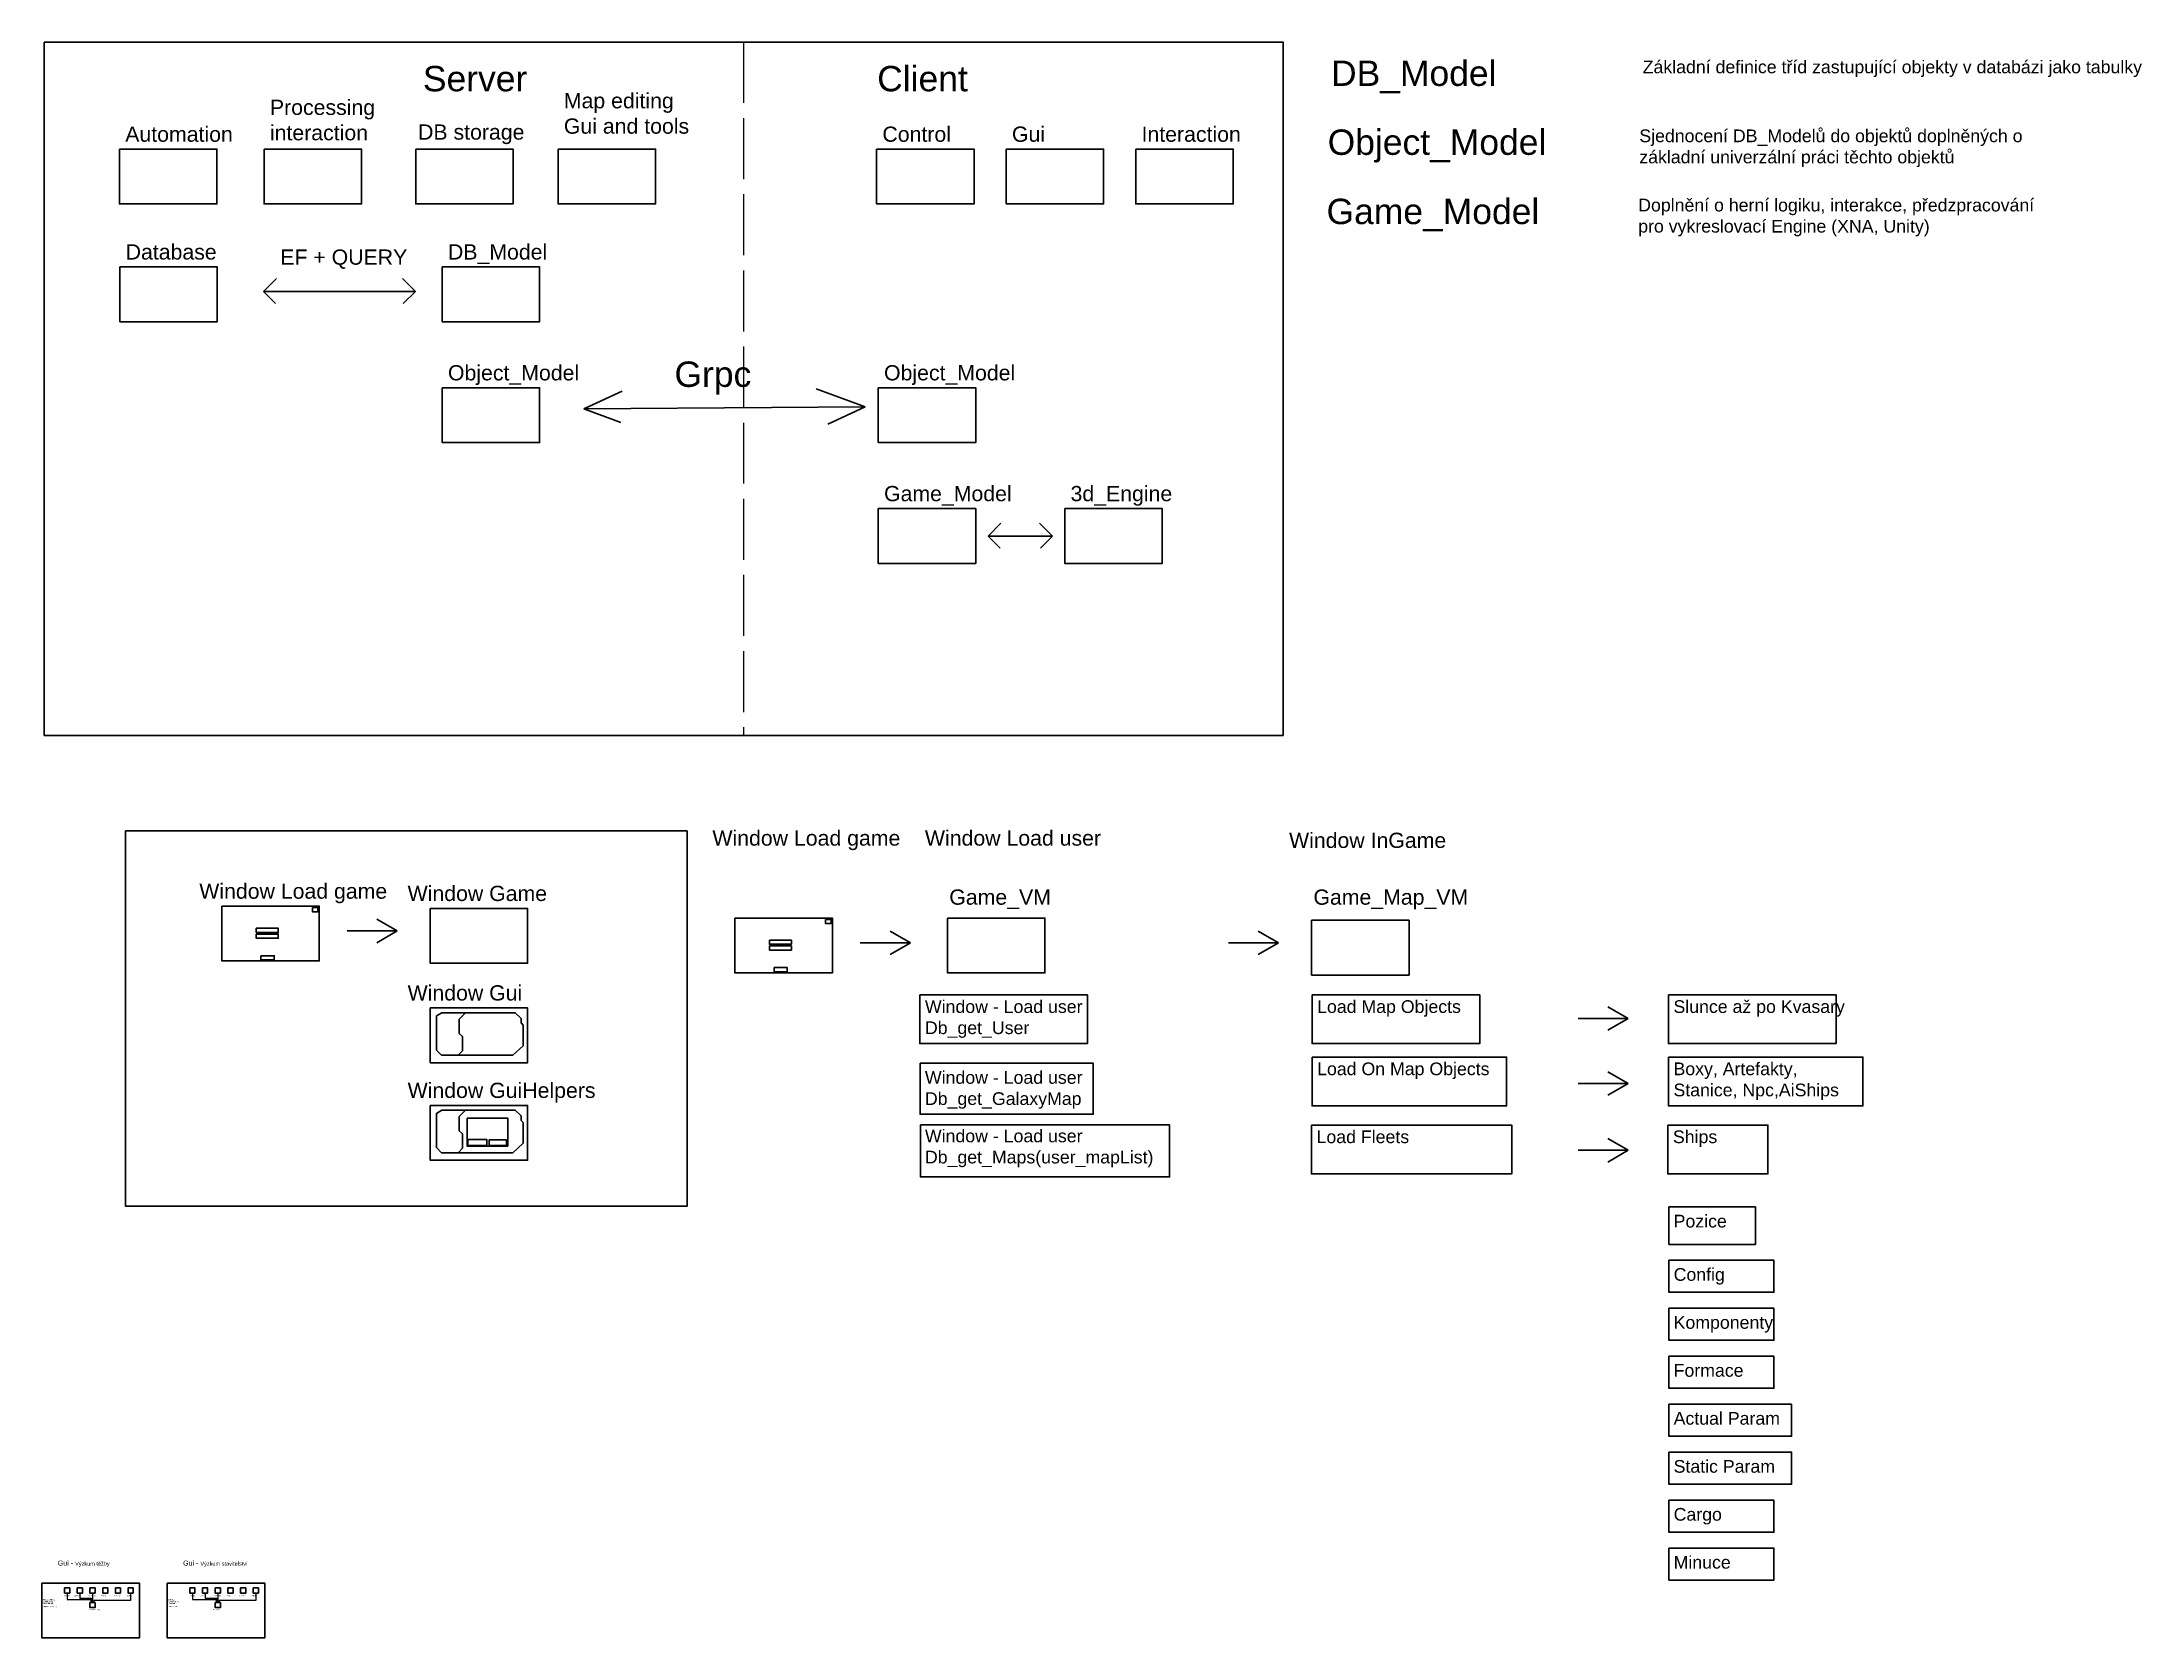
# Model space of a CAD drawing. Header units: millimetres. Extents: x 33057 to 249580, y -15894 to 47997.
# Drawn here: x 71910 to 113297, y -658 to 30784 of the extents above; entities that cross this region are included whole.
import ezdxf

# ---------------------------------------------------------------- set-up
doc = ezdxf.new("R2010")
doc.units = ezdxf.units.MM
doc.linetypes.add('ACAD_ISO02W100', pattern=[15, 12, -3])
for name, color, linetype in [('Kce', 9, 'Continuous'), ('Prvky', 103, 'Continuous'), ('základní', 4, 'Continuous')]:
    doc.layers.add(name, color=color, linetype=linetype)
doc.layers.add('Layer2', color=231, linetype='Continuous', plot=False)
doc.layers.add('Obrys', color=253, linetype='Continuous', lineweight=30)
doc.styles.get("Standard").update_dxf_attribs({"font": 'arial.ttf'})

msp = doc.modelspace()

# ---------------------------------------------------------------- texts
at = {"layer": 'Obrys', "attachment_point": 1}
for s, width, heights, insert, char_height in [('Server', 2028.58, [350], (79417, 30313), 500), ('Client', 1690.49, [350], (88370, 30313), 500), ('DB_Model', 2206.76, [350], (97314, 30419), 500), ('Základní definice tříd zastupující objekty v databázi jako tabulky', 17604.21, [1113], (103456, 30419), 250), ('Processing interaction ', 2402.09, [936], (76402, 29648), 300), ('Map editing Gui and tools', 2687.18, [918], (82195, 29778), 300), ('Automation', 2206.76, [350], (73551, 29119), 300), ('DB storage', 3270.24, [915], (79322, 29161), 300), ('Control', 2206.76, [350], (88473, 29119), 300), ('Gui', 2206.76, [350], (91026, 29119), 300), ('Interaction', 2206.76, [350], (93580, 29119), 300), ('Object_Model', 2206.76, [350], (97248, 29061), 500), ('Sjednocení DB_Modelů do objektů doplněných o základní univerzální práci těchto objektů', 8780.49, [950], (103390, 29061), 250), ('Game_Model', 2206.76, [350], (97226, 27697), 500), ('Doplnění o herní logiku, interakce, předzpracování pro vykreslovací Engine (XNA, Unity)', 8114.24, [795], (103368, 27697), 250), ('Database', 2206.76, [350], (73559, 26799), 300), ('EF + QUERY', 2775.09, [799], (76606, 26697), 300), ('DB_Model', 2206.76, [350], (79911, 26799), 300), ('Object_Model', 2206.76, [350], (79911, 24418), 300), ('Grpc', 2028.58, [350], (84375, 24490), 500), ('Object_Model', 2206.76, [350], (88505, 24418), 300), ('Game_Model', 2206.76, [350], (88505, 22038), 300), ('3d_Engine', 2206.76, [350], (92181, 22038), 300), ('Window Load game', 5300.76, [350], (85123, 15252), 300), ('Window Load user', 5300.76, [350], (89311, 15252), 300), ('Window InGame', 3190.11, [434], (96487, 15207), 300), ('Window Load game', 5300.76, [350], (75010, 14206), 300), ('Window Game', 3190.11, [434], (79116, 14161), 300), ('Game_VM', 3144.33, [328], (89791, 14088), 300), ('Game_Map_VM', 3144.33, [328], (96967, 14088), 300), ('Window Gui', 3190.11, [434], (79116, 12201), 300), ('Window GuiHelpers', 3909.55, [458], (79116, 10281), 300), ('Gui - {\\fCascadia Mono|b0|i0|c238|p49;\\H0.79167x;\\C96;\\c32768;Výzkum těžby}', 1557.37, [348], (72222, 867), 100), ('Gui - {\\fCascadia Mono|b0|i0|c238|p49;\\H0.79167x;\\C96;\\c32768;Výzkum stavitelství}', 1557.37, [348], (74691, 867), 100)]:
    msp.add_mtext_dynamic_manual_height_columns(s, width=width, gutter_width=12.5, heights=heights, dxfattribs=dict(at, insert=insert, char_height=char_height))
at = {"layer": 'Obrys', "color": 141, "true_color": 0xadddf7, "char_height": 250, "attachment_point": 1}
for s, width, heights, insert in [('Window - Load user\\PDb_get_User', 3199.4, [1412], (89311, 11906)), ('Load Map Objects', 3199.4, [1412], (97040, 11906)), ('Slunce až po Kvasary', 3199.4, [1412], (104063, 11906)), ('Window - Load user\\PDb_get_GalaxyMap', 3199.4, [1412], (89311, 10510)), ('Load On Map Objects', 3727.99, [1007], (97040, 10680)), ('Boxy, Artefakty, Stanice, Npc,AiShips', 3727.99, [1007], (104063, 10680)), ('Window - Load user\\PDb_get_Maps(user_mapList)', 3199.4, [1412], (89311, 9358)), ('Load Fleets ', 3199.4, [1412], (97029, 9341)), ('Ships', 3199.4, [1412], (104052, 9341)), ('Pozice', 3199.4, [1412], (104066, 7679)), ('Config', 3199.4, [1412], (104066, 6629)), ('Komponenty', 3199.4, [1412], (104066, 5684)), ('Formace', 3199.4, [1412], (104066, 4739)), ('Actual Param', 3199.4, [1412], (104066, 3794)), ('Static Param', 3199.4, [1412], (104066, 2848)), ('Cargo', 3199.4, [1412], (104066, 1903)), ('Minuce', 3199.4, [1412], (104066, 958))]:
    msp.add_mtext_dynamic_manual_height_columns(s, width=width, gutter_width=12.5, heights=heights, dxfattribs=dict(at, insert=insert))
at = {"layer": 'Prvky', "char_height": 30, "attachment_point": 1}
for s, insert in [('{\\fCascadia Mono|b0|i0|c238|p49;\\H0.79167x;\\C5;PlanetaryMining}', (71928, 110)), ('{\\fCascadia Mono|b0|i0|c238|p49;\\H0.79167x;Buildings}', (74398, 110)), ('{\\fCascadia Mono|b0|i0|c238|p49;\\H0.79167x;\\C5;PlanetaryMining}', (72811, -86)), ('{\\fCascadia Mono|b0|i0|c238|p49;\\H0.79167x;Buildings}', (75281, -86))]:
    msp.add_mtext_dynamic_manual_height_columns(s, width=151.56, gutter_width=12.5, heights=[0], dxfattribs=dict(at, insert=insert))
at = {"layer": 'základní', "attachment_point": 1}
for s, width, heights, insert, char_height in [('{\\fCascadia Mono|b0|i0|c238|p49;\\H0.79167x;\\C5;OrbitalMining}', 229.63, [0], (71933, 68), 30), ('{\\fCascadia Mono|b0|i0|c238|p49;\\H0.79167x;PlasmaMining}', 229.63, [0], (71933, 35), 30), ('{\\fCascadia Mono|b0|i0|c238|p49;\\H0.79167x;Energy}', 151.56, [0], (72355, 185), 30), ('{\\fCascadia Mono|b0|i0|c238|p49;\\H0.79167x;2}', 41.45, [34], (72392, 164), 60), ('{\\fCascadia Mono|b0|i0|c238|p49;\\H0.79167x;\\C5;Materials}', 229.63, [0], (72546, 185), 30), ('{\\fCascadia Mono|b0|i0|c238|p49;\\H0.79167x;2}', 41.45, [34], (72642, 164), 60), ('{\\fCascadia Mono|b0|i0|c238|p49;\\H0.79167x;\\C5;Reactions}', 229.63, [0], (72826, 185), 30), ('{\\fCascadia Mono|b0|i0|c238|p49;\\H0.79167x;3}', 41.45, [34], (72892, 164), 60), ('{\\fCascadia Mono|b0|i0|c238|p49;\\H0.79167x;\\C5;Attack}', 229.63, [0], (73076, 185), 30), ('{\\fCascadia Mono|b0|i0|c238|p49;\\H0.79167x;Defense}', 229.63, [0], (73336, 185), 30), ('{\\fCascadia Mono|b0|i0|c238|p49;\\H0.79167x;Mining}', 229.63, [0], (73586, 185), 30), ('{\\fCascadia Mono|b0|i0|c238|p49;\\H0.79167x;2}', 41.45, [34], (73642, 164), 60), ('{\\fCascadia Mono|b0|i0|c238|p49;\\H0.79167x;SpaceStation}', 229.63, [0], (74402, 68), 30), ('{\\fCascadia Mono|b0|i0|c238|p49;\\H0.79167x;Satellites}', 229.63, [0], (74402, 35), 30), ('{\\fCascadia Mono|b0|i0|c238|p49;\\H0.79167x;Energy}', 151.56, [0], (74824, 185), 30), ('{\\fCascadia Mono|b0|i0|c238|p49;\\H0.79167x;2}', 41.45, [34], (74861, 164), 60), ('{\\fCascadia Mono|b0|i0|c238|p49;\\H0.79167x;\\C5;Materials}', 229.63, [0], (75015, 185), 30), ('{\\fCascadia Mono|b0|i0|c238|p49;\\H0.79167x;2}', 41.45, [34], (75111, 164), 60), ('{\\fCascadia Mono|b0|i0|c238|p49;\\H0.79167x;\\C5;Reactions}', 229.63, [0], (75295, 185), 30), ('{\\fCascadia Mono|b0|i0|c238|p49;\\H0.79167x;3}', 41.45, [34], (75361, 164), 60), ('{\\fCascadia Mono|b0|i0|c238|p49;\\H0.79167x;\\C5;Attack}', 229.63, [0], (75545, 185), 30), ('{\\fCascadia Mono|b0|i0|c238|p49;\\H0.79167x;Defense}', 229.63, [0], (75805, 185), 30), ('{\\fCascadia Mono|b0|i0|c238|p49;\\H0.79167x;Mining}', 229.63, [0], (76055, 185), 30), ('{\\fCascadia Mono|b0|i0|c238|p49;\\H0.79167x;2}', 41.45, [34], (76111, 164), 60), ('{\\fCascadia Mono|b0|i0|c238|p49;\\H0.79167x;HighEnergyMining}', 229.63, [0], (71933, -26), 30), ('{\\fCascadia Mono|b0|i0|c238|p49;\\H0.79167x;GalacticGates}', 229.63, [0], (74402, -26), 30)]:
    msp.add_mtext_dynamic_manual_height_columns(s, width=width, gutter_width=12.5, heights=heights, dxfattribs=dict(at, insert=insert, char_height=char_height))

# ---------------------------------------------------------------- linework, layer by layer
at = {"layer": 'Kce'}
for p, q in [((72356, 328), (72456, 328)), ((72456, 328), (72456, 228)), ((72606, 328), (72706, 328)), ((72706, 328), (72706, 228)), ((72856, 328), (72956, 328)), ((72956, 328), (72956, 228)), ((72956, 40), (72956, -60)), ((73106, 328), (73206, 328)), ((73206, 328), (73206, 228)), ((73356, 328), (73456, 328)), ((73456, 328), (73456, 228)), ((73606, 328), (73706, 328)), ((73706, 328), (73706, 228)), ((74825, 328), (74925, 328)), ((74925, 328), (74925, 228)), ((75075, 328), (75175, 328)), ((75175, 328), (75175, 228)), ((75325, 328), (75425, 328)), ((75425, 328), (75425, 228)), ((75425, 40), (75425, -60)), ((75575, 328), (75675, 328)), ((75675, 328), (75675, 228)), ((75825, 328), (75925, 328)), ((75925, 328), (75925, 228)), ((76075, 328), (76175, 328)), ((76175, 328), (76175, 228))]:
    msp.add_line(p, q, dxfattribs=at)
at = {"layer": 'Layer2'}
for p, q in [((72406, 228), (72406, 99)), ((72406, 99), (72871, 99)), ((72656, 228), (72656, 127)), ((72656, 127), (72885, 127)), ((72871, 99), (72871, 40)), ((72885, 127), (72885, 40)), ((72906, 228), (72906, 40)), ((73656, 79), (72934, 79)), ((72934, 79), (72934, 40)), ((73656, 228), (73656, 79)), ((74875, 228), (74875, 99)), ((74875, 99), (75340, 99)), ((75125, 228), (75125, 127)), ((75125, 127), (75355, 127)), ((75340, 99), (75340, 40)), ((75355, 127), (75355, 40)), ((75375, 228), (75375, 40)), ((76125, 79), (75404, 79)), ((75404, 79), (75404, 40)), ((76125, 228), (76125, 79))]:
    msp.add_line(p, q, dxfattribs=at)
at = {"layer": 'Obrys', "color": 30, "true_color": 0xf8991e}
for points in [[(73437, 28674), (75357, 28674), (75357, 27594), (73437, 27594)], [(76288, 28674), (78208, 28674), (78208, 27594), (76288, 27594)], [(79276, 28674), (81196, 28674), (81196, 27594), (79276, 27594)], [(82082, 28674), (84002, 28674), (84002, 27594), (82082, 27594)], [(88359, 28674), (90279, 28674), (90279, 27594), (88359, 27594)], [(90912, 28674), (92832, 28674), (92832, 27594), (90912, 27594)], [(93467, 28674), (95387, 28674), (95387, 27594), (93467, 27594)]]:
    msp.add_lwpolyline(points, close=True, dxfattribs=at)
at = {"layer": 'Obrys', "color": 217, "true_color": 0x93278f}
for points in [[(73445, 26353), (75365, 26353), (75365, 25273), (73445, 25273)], [(79797, 26353), (81717, 26353), (81717, 25273), (79797, 25273)], [(79797, 23973), (81717, 23973), (81717, 22893), (79797, 22893)], [(88392, 23973), (90312, 23973), (90312, 22893), (88392, 22893)], [(88392, 21592), (90312, 21592), (90312, 20512), (88392, 20512)], [(92068, 21592), (93988, 21592), (93988, 20512), (92068, 20512)]]:
    msp.add_lwpolyline(points, close=True, dxfattribs=at)
at = {"layer": 'Obrys'}
for points in [[(75455, 13760), (77375, 13760), (77375, 12680), (75455, 12680)], [(79561, 13715), (81481, 13715), (81481, 12635), (79561, 12635)], [(85567, 13526), (87487, 13526), (87487, 12446), (85567, 12446)], [(89756, 13526), (91676, 13526), (91676, 12446), (89756, 12446)], [(96932, 13481), (98852, 13481), (98852, 12401), (96932, 12401)], [(79561, 11756), (81481, 11756), (81481, 10676), (79561, 10676)], [(79561, 9835), (81481, 9835), (81481, 8755), (79561, 8755)], [(71910, 422), (73830, 422), (73830, -658), (71910, -658)], [(74380, 422), (76300, 422), (76300, -658), (74380, -658)], [(72356, 328), (72456, 328), (72456, 228), (72356, 228)], [(72606, 328), (72706, 328), (72706, 228), (72606, 228)], [(72856, 328), (72956, 328), (72956, 228), (72856, 228)], [(72856, 40), (72956, 40), (72956, -60), (72856, -60)], [(73106, 328), (73206, 328), (73206, 228), (73106, 228)], [(73356, 328), (73456, 328), (73456, 228), (73356, 228)], [(73606, 328), (73706, 328), (73706, 228), (73606, 228)], [(74825, 328), (74925, 328), (74925, 228), (74825, 228)], [(75075, 328), (75175, 328), (75175, 228), (75075, 228)], [(75325, 328), (75425, 328), (75425, 228), (75325, 228)], [(75325, 40), (75425, 40), (75425, -60), (75325, -60)], [(75575, 328), (75675, 328), (75675, 228), (75575, 228)], [(75825, 328), (75925, 328), (75925, 228), (75825, 228)], [(76075, 328), (76175, 328), (76175, 228), (76075, 228)]]:
    msp.add_lwpolyline(points, close=True, dxfattribs=at)
at = {"layer": 'základní', "color": 114, "linetype": 'ACAD_ISO02W100', "lineweight": -2, "ltscale": 100, "true_color": 0x139b48}
msp.add_line((85733, 30784), (85733, 17125), dxfattribs=at)
at = {"layer": 'základní', "color": 30, "true_color": 0xf8991e}
msp.add_line((90279, 27594), (88359, 27594), dxfattribs=at)
at = {"layer": 'základní', "color": 217, "true_color": 0x93278f}
for p, q in [((75365, 26353), (75365, 25273)), ((81717, 26353), (81717, 25273)), ((75365, 25273), (73445, 25273)), ((81717, 25273), (79797, 25273)), ((81717, 23973), (81717, 22893)), ((90312, 23973), (90312, 22893)), ((81717, 22893), (79797, 22893)), ((90312, 22893), (88392, 22893)), ((90312, 21592), (90312, 20512)), ((93988, 21592), (93988, 20512)), ((90312, 20512), (88392, 20512))]:
    msp.add_line(p, q, dxfattribs=at)
at = {"layer": 'základní', "color": 165, "lineweight": 30, "true_color": 0x5e67af}
for p, q in [((76278, 25870), (76533, 26126)), ((79268, 25870), (79012, 26126)), ((76278, 25870), (79268, 25870)), ((76278, 25870), (76514, 25634)), ((79268, 25870), (79031, 25634)), ((90555, 21052), (90810, 21308)), ((91826, 21052), (91571, 21308)), ((90555, 21052), (91826, 21052)), ((90555, 21052), (90792, 20815)), ((91826, 21052), (91590, 20815))]:
    msp.add_line(p, q, dxfattribs=at)
at = {"layer": 'základní', "color": 52, "lineweight": 30, "true_color": 0xc8c92d}
for p, q in [((82591, 23557), (83344, 23905)), ((82591, 23557), (88136, 23596)), ((88136, 23596), (87165, 23952)), ((88136, 23596), (87395, 23253)), ((82591, 23557), (83319, 23289))]:
    msp.add_line(p, q, dxfattribs=at)
at = {"layer": 'základní'}
for p, q in [((77375, 13760), (77375, 12680)), ((81481, 13715), (81481, 12635)), ((87487, 13526), (87487, 12446)), ((91676, 13526), (91676, 12446)), ((98852, 13481), (98852, 12401)), ((77375, 12680), (75455, 12680)), ((81481, 12635), (79561, 12635)), ((87487, 12446), (85567, 12446)), ((91676, 12446), (89756, 12446)), ((81481, 11756), (81481, 10676)), ((81481, 10676), (79561, 10676)), ((81481, 9835), (81481, 8755)), ((81481, 8755), (79561, 8755)), ((71910, -658), (71910, 422)), ((71910, 422), (73830, 422)), ((73830, 422), (73830, -658)), ((74380, -658), (74380, 422)), ((74380, 422), (76300, 422)), ((76300, 422), (76300, -658)), ((73830, -658), (71910, -658)), ((76300, -658), (74380, -658))]:
    msp.add_line(p, q, dxfattribs=at)
at = {"layer": 'základní', "color": 7, "lineweight": 30, "true_color": 0xffffff}
for p, q in [((77924, 13271), (78911, 13271)), ((78911, 13271), (78511, 13502)), ((78911, 13271), (78511, 13040)), ((89024, 13037), (88623, 13268)), ((96282, 13037), (95881, 13268)), ((88037, 13037), (89024, 13037)), ((89024, 13037), (88623, 12806)), ((95295, 13037), (96282, 13037)), ((96282, 13037), (95881, 12806)), ((103172, 11545), (102772, 11776)), ((102185, 11545), (103172, 11545)), ((103172, 11545), (102772, 11314)), ((103172, 10266), (102772, 10497)), ((102185, 10266), (103172, 10266)), ((103172, 10266), (102772, 10035)), ((103172, 8950), (102772, 9181)), ((102185, 8950), (103172, 8950)), ((103172, 8950), (102772, 8719))]:
    msp.add_line(p, q, dxfattribs=at)
at = {"layer": 'základní', "color": 52, "lineweight": 30, "true_color": 0xc8c92d}
msp.add_lwpolyline([(71955, 30784), (96369, 30784), (96369, 17125), (71955, 17125)], close=True, dxfattribs=at)
at = {"layer": 'základní', "color": 215, "lineweight": 30, "true_color": 0xa953a0}
msp.add_lwpolyline([(73558, 15243), (84624, 15243), (84624, 7848), (73558, 7848)], close=True, dxfattribs=at)
at = {"layer": 'základní', "color": 7, "lineweight": 30, "true_color": 0xffffff}
for points in [[(77241, 13731), (77348, 13731), (77348, 13649), (77241, 13649)], [(76133, 13324), (76566, 13324), (76566, 13242), (76133, 13242)], [(87354, 13497), (87461, 13497), (87461, 13415), (87354, 13415)], [(76133, 13209), (76566, 13209), (76566, 13128), (76133, 13128)], [(86246, 13090), (86679, 13090), (86679, 13008), (86246, 13008)], [(86246, 12975), (86679, 12975), (86679, 12894), (86246, 12894)], [(76225, 12784), (76486, 12784), (76486, 12703), (76225, 12703)], [(86338, 12550), (86598, 12550), (86598, 12469), (86338, 12469)], [(89216, 10664), (92628, 10664), (92628, 9660), (89216, 9660)], [(80288, 9585), (81090, 9585), (81090, 9033), (80288, 9033)], [(80305, 9162), (80679, 9162), (80679, 9046), (80305, 9046)], [(80723, 9156), (81063, 9156), (81063, 9045), (80723, 9045)], [(89223, 9449), (94131, 9449), (94131, 8424), (89223, 8424)], [(103972, 7833), (105678, 7833), (105678, 7097), (103972, 7097)], [(103972, 6784), (106041, 6784), (106041, 6152), (103972, 6152)], [(103972, 5838), (106041, 5838), (106041, 5207), (103972, 5207)], [(103972, 4893), (106041, 4893), (106041, 4262), (103972, 4262)], [(103972, 3948), (106391, 3948), (106391, 3316), (103972, 3316)], [(103972, 3003), (106391, 3003), (106391, 2371), (103972, 2371)], [(103972, 2057), (106041, 2057), (106041, 1426), (103972, 1426)], [(103972, 1112), (106041, 1112), (106041, 481), (103972, 481)]]:
    msp.add_lwpolyline(points, close=True, dxfattribs=at)
at = {"layer": 'základní', "color": 217, "lineweight": 30, "true_color": 0x93278f}
for points in [[(89210, 12012), (92514, 12012), (92514, 11051), (89210, 11051)], [(96940, 12012), (100244, 12012), (100244, 11051), (96940, 11051)], [(103962, 12012), (107267, 12012), (107267, 11051), (103962, 11051)], [(96940, 10785), (100775, 10785), (100775, 9824), (96940, 9824)], [(103962, 10785), (107797, 10785), (107797, 9824), (103962, 9824)], [(96928, 9447), (100876, 9447), (100876, 8485), (96928, 8485)], [(103951, 9447), (105925, 9447), (105925, 8485), (103951, 8485)]]:
    msp.add_lwpolyline(points, close=True, dxfattribs=at)
at = {"layer": 'základní', "color": 67, "lineweight": 30, "true_color": 0x727430}
for points in [[(80114, 10823), (79784, 10823), (79683, 10924), (79683, 11598), (79791, 11659), (80256, 11659), (80133, 11536), (80133, 11252), (80195, 11193), (80195, 10909)], [(80133, 11536), (80256, 11659), (81238, 11659), (81351, 11546), (81351, 11458), (81394, 11415), (81394, 11009), (81189, 10823), (80114, 10823), (80195, 10909), (80195, 11193), (80133, 11252)], [(80114, 8903), (79784, 8903), (79683, 9004), (79683, 9678), (79791, 9738), (80256, 9738), (80133, 9616), (80133, 9331), (80195, 9272), (80195, 8989)], [(80133, 9616), (80256, 9738), (81238, 9738), (81351, 9626), (81351, 9538), (81394, 9495), (81394, 9088), (81189, 8903), (80114, 8903), (80195, 8989), (80195, 9272), (80133, 9331)]]:
    msp.add_lwpolyline(points, close=True, dxfattribs=at)

msp.set_redraw_order([(e.dxf.handle, doc.entitydb.next_handle()) for e in msp.query("TEXT MTEXT ATTDEF DIMENSION ARC_DIMENSION")])  # texts and dimensions are drawn at this point

doc.saveas('drawing.dxf')
